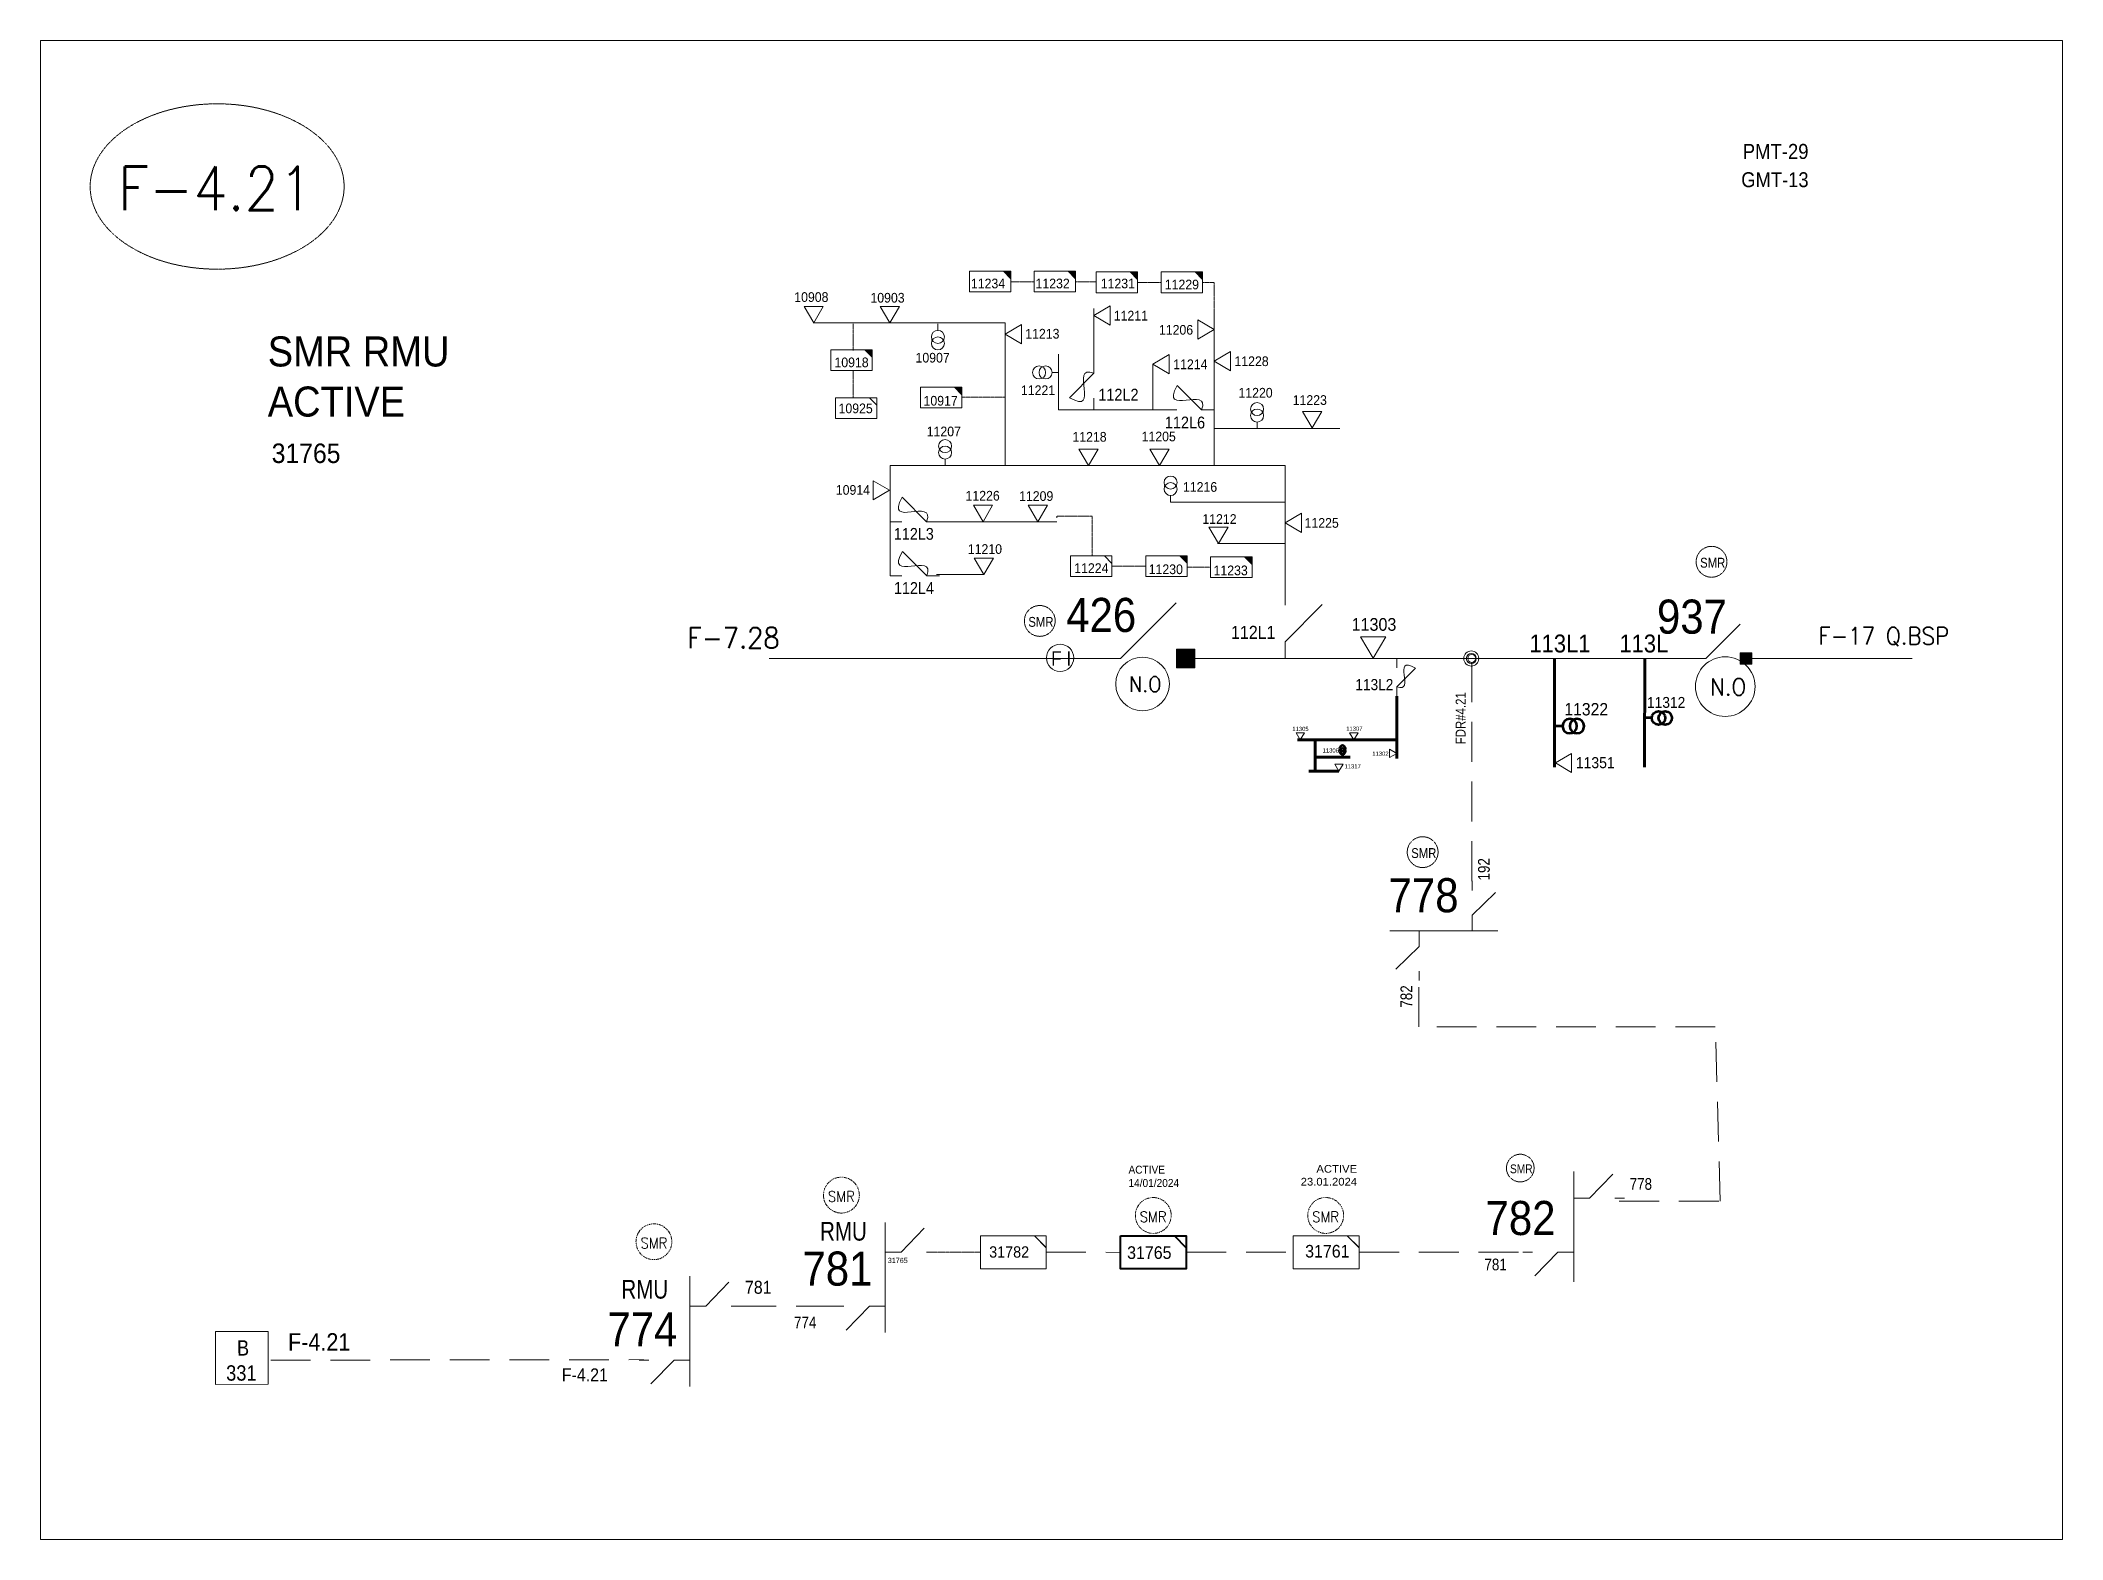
# Model space of a CAD drawing. Header units: metres. Extents: x 65984 to 144644, y -19036 to 23726.
# Drawn here: x 108278 to 110049, y -14204 to -12891 of the extents above; entities that cross this region are included whole.
import ezdxf
from ezdxf.enums import TextEntityAlignment as Align

# ---------------------------------------------------------------- set-up
doc = ezdxf.new("R2010")
doc.units = ezdxf.units.M
doc.header["$MEASUREMENT"] = 0
for name, pattern in [('DGN Style 3', [0.013877, 0, -0.013877]), ('DGN Style 4', [1.6, 0.8, -0.4, 0, -0.4]), ('HIDDEN2', [2381.25, 1587.5, -793.75])]:
    doc.linetypes.add(name, pattern=pattern)
doc.layers.get('0').update_dxf_attribs({"color": 95, "lineweight": 40})
for name, color, linetype, lineweight in [('ABS', 7, 'Continuous', 40), ('ABS NUMBER', 112, 'Continuous', 30), ('d_eos', 111, 'Continuous', 40), ('d_eos no', 121, 'Continuous', 40), ('d_fco', 5, 'Continuous', 40), ('d_fco text', 95, 'Continuous', 40), ('d_oh branch', 94, 'Continuous', 40), ('d_switch', 95, 'Continuous', 40), ('d_tf', 1, 'Continuous', 40), ('d_tf no', 6, 'Continuous', 40), ('d_tf_200', 1, 'Continuous', 40), ('d_ug cable', 95, 'Continuous', 40), ('d_ug main line', 95, 'Continuous', 40), ('d_unit sub', 7, 'Continuous', 40), ('EARTH FAULT INDICATOR', 95, 'Continuous', 40), ('fedr no', 95, 'Continuous', 40), ('GRID STATION  04', 7, 'Continuous', 40), ('O H MAIN FEEDER', 4, 'Continuous', 100), ('SW N O', 114, 'Continuous', 30)]:
    doc.layers.add(name, color=color, linetype=linetype, lineweight=lineweight)
doc.styles.add('NASKHF', font='naskhf.shx', dxfattribs={"height": 8})
doc.styles.get("Standard").update_dxf_attribs({"font": 'txt.shx'})
doc.styles.add('Style-Andalus', font='andlso.ttf')
doc.styles.add('Style-Arial', font='arial.ttf')
doc.styles.add('Style-ENGINEERING', font='ENGINEERING.shx')
doc.styles.add('Style-msdefault', font='msdefault.shx')
doc.styles.add('Style-simplex', font='simplex.shx')
doc.styles.add('Style-STANDARD', font='STANDARD.shx')

msp = doc.modelspace()

# ---------------------------------------------------------------- texts
at = {"color": 4, "insert": (109431.3, -13894.5), "char_height": 6.751, "width": 130.008, "attachment_point": 9}
msp.add_mtext('\\FENGINEERING;\\H1x;\\W1.09375;ACTIVE\\P23.01.2024', dxfattribs=at)
at = {"layer": 'ABS NUMBER', "color": 2, "lineweight": 13, "style": 'Style-Arial', "width": 0.88}
for s, p in [('426', (109176.6, -13379.7)), ('937', (109693.9, -13381.2))]:
    msp.add_text(s, height=29.86, dxfattribs=at).set_placement(p, align=Align.TOP_LEFT)
at = {"layer": 'd_eos no', "color": 7, "linetype": 'Continuous', "lineweight": 13, "style": 'Style-Arial', "width": 0.88}
msp.add_text('PMT-29', height=13.18, dxfattribs=at).set_placement((109769, -12982.1), align=Align.TOP_LEFT)
at = {"layer": 'd_eos no', "color": 2, "linetype": 'Continuous', "lineweight": 13}
for s, height, style, width, p in [('778', 29.86, 'Style-Arial', 0.88, (109458.9, -13625.2)), ('782', 29.86, 'Style-Arial', 0.88, (109543.8, -13907.9)), ('RMU', 16.42, 'Style-msdefault', 0.818182, (108961, -13926.2)), ('781', 29.86, 'Style-Arial', 0.88, (108945.6, -13952.2)), ('RMU', 16.42, 'Style-msdefault', 0.818182, (108787, -13977)), ('774', 29.86, 'Style-Arial', 0.88, (108774.8, -14005.4))]:
    msp.add_text(s, height=height, dxfattribs=dict(at, style=style, width=width)).set_placement(p, align=Align.TOP_LEFT)
at = {"layer": 'd_eos no', "color": 7, "linetype": 'Continuous', "lineweight": 13, "insert": (109767.7, -13006.9), "char_height": 13.088, "attachment_point": 1, "style": 'NASKHF'}
msp.add_mtext('\\fArial|b0|i0|c178178|p39;\\H1x;\\W0.88;GMT-13\\P', dxfattribs=at)
at = {"layer": 'd_fco text', "color": 9, "linetype": 'Continuous', "lineweight": 13, "style": 'Style-msdefault', "width": 0.916667}
for s, height, p in [('112L2', 10.35, (109239.9, -13206.9)), ('112L6', 10.35, (109298.2, -13231.3)), ('112L1', 11.41, (109359.8, -13415.6))]:
    msp.add_text(s, height=height, rotation=0, dxfattribs=at).set_placement(p, align=Align.RIGHT)
for s, p in [('112L3', (109025.6, -13318.5)), ('112L4', (109025.7, -13365.9))]:
    msp.add_text(s, height=10.27, dxfattribs=at).set_placement(p, align=Align.TOP_LEFT)
at = {"layer": 'd_fco text', "color": 9, "linetype": 'Continuous', "lineweight": 80, "ltscale": 2.426719, "style": 'Style-msdefault', "width": 0.916667}
for s, p in [('113L1', (109582.2, -13411.8)), ('113L', (109661, -13411.8))]:
    msp.add_text(s, height=15.69, dxfattribs=at).set_placement(p, align=Align.TOP_LEFT)
at = {"layer": 'd_fco text', "color": 9, "linetype": 'Continuous', "lineweight": 13, "ltscale": 0.769046, "style": 'Style-msdefault', "width": 0.916667}
msp.add_text('113L2', height=9.75, dxfattribs=at).set_placement((109429.8, -13450.8), align=Align.TOP_LEFT)
at = {"layer": 'd_switch', "color": 1, "linetype": 'Continuous', "lineweight": 30, "ltscale": 1.07205, "style": 'Style-ENGINEERING', "width": 0.857143}
for p in [(109731.7, -13344.6), (109143.4, -13396.4), (109478.7, -13598.9)]:
    msp.add_text('SMR', height=8.64, rotation=0.0026, dxfattribs=at).set_placement(p, align=Align.TOP_LEFT)
at = {"layer": 'd_switch', "color": 9, "linetype": 'Continuous', "lineweight": 13, "width": 0.857143}
for s, height, style, p in [('FDR#4.21', 8.72, 'Style-msdefault', (109517.6, -13507.9)), ('782', 10.24, 'Style-ENGINEERING', (109469.3, -13738.6))]:
    msp.add_text(s, height=height, rotation=90, dxfattribs=dict(at, style=style)).set_placement(p, align=Align.TOP_LEFT)
at = {"layer": 'd_switch', "color": 2, "linetype": 'Continuous', "lineweight": 13, "style": 'Style-ENGINEERING', "width": 0.857143}
msp.add_text('192', height=10.24, rotation=90, dxfattribs=at).set_placement((109537.2, -13627.2), align=Align.TOP_LEFT)
at = {"layer": 'd_switch', "color": 1, "linetype": 'Continuous', "lineweight": 30, "ltscale": 0.964845, "style": 'Style-ENGINEERING', "width": 0.857143}
msp.add_text('SMR', height=7.78, rotation=0.0026, dxfattribs=at).set_placement((109565.2, -13875.9), align=Align.TOP_LEFT)
at = {"layer": 'd_switch', "color": 2, "linetype": 'Continuous', "lineweight": 13, "style": 'Style-ENGINEERING'}
for s, height, width, p in [('778', 10.24, 0.857143, (109670, -13887.9)), ('781', 10.24, 0.857143, (109542.8, -13958.4)), ('781', 11.35, 0.921053, (108895.2, -13977.8)), ('774', 10.24, 0.857143, (108938.2, -14009.2))]:
    msp.add_text(s, height=height, dxfattribs=dict(at, width=width)).set_placement(p, align=Align.TOP_LEFT)
at = {"layer": 'd_switch', "color": 9, "linetype": 'Continuous', "lineweight": 13, "style": 'Style-ENGINEERING'}
for s, height, width, p in [('31765', 4.59, 0.857143, (109020.3, -13957.7)), ('F-4.21', 15.33, 0.921053, (108495.1, -14023.7)), ('F-4.21', 11.35, 0.921053, (108734.8, -14054.5))]:
    msp.add_text(s, height=height, dxfattribs=dict(at, width=width)).set_placement(p, align=Align.TOP_LEFT)
at = {"layer": 'd_tf no', "color": 9, "linetype": 'Continuous', "lineweight": 13, "style": 'Style-msdefault', "width": 0.947368}
for s, height, p in [('11234', 8.5, (109093.1, -13100.1)), ('11232', 8.5, (109149.7, -13100.1)), ('11231', 8.5, (109206.8, -13100.1)), ('11229', 8.5, (109262.9, -13101)), ('10908', 8.5, (108938.4, -13112)), ('10903', 8.5, (109005.1, -13112.6)), ('11211', 8.5, (109218.2, -13128.3)), ('11213', 8.5, (109140.7, -13144.1)), ('10918', 8.5, (108973.6, -13169.2)), ('10907', 8.5, (109044.6, -13165.1)), ('11214', 8.5, (109270.3, -13170.9)), ('11228', 8.5, (109323.9, -13168.2)), ('10925', 8.5, (108977.2, -13209.5)), ('10917', 8.5, (109051.6, -13202.8)), ('11221', 8.5, (109136.9, -13193.6)), ('11220', 8.5, (109327.4, -13195.8)), ('11223', 8.5, (109374.9, -13202.2)), ('11207', 8.5, (109054.4, -13229.7)), ('11218', 8.5, (109182, -13234.4)), ('11205', 8.5, (109242.6, -13234.1)), ('10914', 8.5, (108974.8, -13280.9)), ('11216', 8.5, (109278.8, -13278.3)), ('11226', 8.5, (109088.4, -13286)), ('11209', 8.5, (109135.3, -13286.3)), ('11212', 8.5, (109295.8, -13306.4)), ('11225', 8.5, (109385.3, -13309.8)), ('11210', 8.5, (109090.4, -13332.7)), ('11224', 8.5, (109183.6, -13349.4)), ('11230', 8.5, (109248.8, -13350.4)), ('11233', 8.5, (109305.6, -13351.4)), ('11303', 11.12, (109426.5, -13397.4))]:
    msp.add_text(s, height=height, dxfattribs=at).set_placement(p, align=Align.TOP_LEFT)
msp.add_text('11206', height=8.5, dxfattribs=at).set_placement((109287.7, -13140.7), align=Align.TOP_RIGHT)
at = {"layer": 'd_tf no', "color": 121, "linetype": 'Continuous', "lineweight": 13, "style": 'Style-msdefault'}
for s, height, width, p in [('31765', 17.09, 0.947368, (108480.8, -13244.5)), ('31761', 11.05, 0.945946, (109385.8, -13946.4))]:
    msp.add_text(s, height=height, dxfattribs=dict(at, width=width)).set_placement(p, align=Align.TOP_LEFT)
at = {"layer": 'd_tf no', "color": 9, "linetype": 'Continuous', "lineweight": 40, "style": 'Style-msdefault', "width": 0.947368}
for s, height, p in [('11322', 10.87, (109612.8, -13471.8)), ('11305', 3.72, (109374.6, -13492.6)), ('11307', 3.72, (109421.8, -13492.4)), ('11306', 3.72, (109401.1, -13511.5)), ('11302', 3.72, (109444.6, -13514.3))]:
    msp.add_text(s, height=height, dxfattribs=at).set_placement(p, align=Align.TOP_LEFT)
msp.add_text('11312', height=9.51, dxfattribs=at).set_placement((109718.7, -13466.5), align=Align.TOP_RIGHT)
msp.add_text('11317', height=3.72, dxfattribs=at).set_placement((109420.3, -13529.1))
at = {"layer": 'd_tf no', "color": 7, "linetype": 'Continuous', "lineweight": 40, "style": 'Style-msdefault', "width": 0.947368}
msp.add_text('11351', height=9.68, dxfattribs=at).set_placement((109622.8, -13519.2), align=Align.TOP_LEFT)
at = {"layer": 'd_tf no', "color": 1, "linetype": 'Continuous', "lineweight": 13, "ltscale": 0.8117, "style": 'Style-simplex', "width": 0.909091}
for p in [(108979.6, -13904), (109252.7, -13921.8), (109403.7, -13921.8), (108815.5, -13944.8)]:
    msp.add_text('SMR', height=9.29, dxfattribs=at).set_placement(p, align=Align.MIDDLE_CENTER)
at = {"layer": 'd_tf no', "color": 94, "linetype": 'Continuous', "lineweight": 13, "style": 'Style-msdefault', "width": 0.945946}
msp.add_text('31782', height=9.94, dxfattribs=at).set_placement((109109.1, -13947.6), align=Align.TOP_LEFT)
at = {"layer": 'd_tf no', "color": 121, "linetype": 'Continuous', "lineweight": 40, "style": 'Style-msdefault', "width": 0.945946}
msp.add_text('31765', height=11.05, dxfattribs=at).set_placement((109229.9, -13947.6), align=Align.TOP_LEFT)
at = {"layer": 'd_tf no', "color": 121, "linetype": 'Continuous', "lineweight": 40, "insert": (108477.3, -13150.7), "char_height": 26.333, "attachment_point": 1, "style": 'NASKHF'}
msp.add_mtext('\\Fmsdefault;\\H1x;\\W0.945946;SMR RMU \\PACTIVE', dxfattribs=at)
at = {"layer": 'd_tf no', "color": 121, "linetype": 'Continuous', "lineweight": 40, "insert": (109231.1, -13877), "char_height": 7.002, "width": 124.056, "attachment_point": 1, "style": 'NASKHF'}
msp.add_mtext('\\Fmsdefault;\\H1x;\\W0.945946;ACTIVE\\P14/01/2024', dxfattribs=at)
at = {"layer": 'fedr no', "color": 6, "linetype": 'Continuous', "lineweight": 13, "insert": (108431.6, -13021.1), "char_height": 38.33, "attachment_point": 5, "style": 'Style-STANDARD'}
msp.add_mtext('F-4.21', dxfattribs=at)
at = {"layer": 'fedr no', "color": 55, "linetype": 'Continuous', "lineweight": 13, "attachment_point": 5, "style": 'Style-STANDARD'}
for s, insert, char_height in [('F-7.28', (108885.1, -13414.7), 18.18), ('F-17 Q.BSP', (109892.6, -13413.7), 15.11)]:
    msp.add_mtext(s, dxfattribs=dict(at, insert=insert, char_height=char_height))
at = {"layer": 'GRID STATION  04', "color": 9, "linetype": 'Continuous', "lineweight": 13, "style": 'Style-msdefault', "width": 0.888889}
for s, height, p in [('B', 13.4, (108450.4, -14043.3)), ('331', 13.44, (108440.9, -14065.3))]:
    msp.add_text(s, height=height, rotation=0.0774, dxfattribs=at).set_placement(p)

# ---------------------------------------------------------------- blocks, each defined once
blk = doc.blocks.new('*U1133')
at = {"layer": 'd_fco', "color": 9, "linetype": 'Continuous', "lineweight": 13}
blk.add_line((-4.6, 4.2), (-10.1, 4.2), dxfattribs=at)
at = {"layer": 'd_fco', "color": 9, "linetype": 'Continuous', "lineweight": 13, "extrusion": (0, 0, -1), "flags": 128}
blk.add_lwpolyline([(-13, 4.2), (-7.1, 4.2), (4.4, -7.3)], dxfattribs=at)
at = {"layer": 'd_fco', "color": 9, "linetype": 'Continuous', "lineweight": 13}
blk.add_open_spline([(-4.4, -7.3), (-13, 7.7), (11.6, -7.7), (7.1, 4.2)], degree=3, dxfattribs=at)
blk = doc.blocks.new('*U1134')
at = {"layer": 'd_eos', "color": 2, "linetype": 'Continuous', "lineweight": 13, "ltscale": 1.867955}
for p, q in [((8.43, 12.09), (8.43, 14.91)), ((8.43, 4.64), (15.43, 11.44)), ((8.43, 0), (8.43, 4.64)), ((16.17, -0.01), (-16.15, 0)), ((-7.43, -4.65), (-14.43, -11.45)), ((-7.43, 0), (-7.43, -4.65)), ((-7.43, -12.1), (-7.43, -14.92))]:
    blk.add_line(p, q, dxfattribs=at)
blk = doc.blocks.new('ABS2_1_1')
at = {"color": 0, "linetype": 'ByBlock', "lineweight": -2, "ltscale": 500}
for q in [(-29900, 43500), (0, 0)]:
    blk.add_line((0, 13600), q, dxfattribs=at)
at = {"color": 0, "linetype": 'ByBlock', "lineweight": -2, "ltscale": 500, "flags": 128}
for points in [[(5000, 43600), (-5000, 43600), (-5000, 53600), (5000, 53600)], [(3791, 49653), (3791, 49653), (3791, 49653)]]:
    blk.add_lwpolyline(points, close=True, dxfattribs=at)
at = {"color": 0, "linetype": 'ByBlock', "lineweight": -2, "ltscale": 500}
for points in [[(5000, 43600), (-5000, 43600), (5000, 53600), (-5000, 53600)], [(3791, 49653), (3791, 49653), (3791, 49653)]]:
    blk.add_solid(points, dxfattribs=at)
blk = doc.blocks.new('TF_8')
at = {"color": 0, "linetype": 'ByBlock', "lineweight": -2}
blk.add_line((6.3, 4.95), (9.9, 1.35), dxfattribs=at)
blk.add_3dface([(-10.1, 4.95), (9.9, 4.95), (9.9, -5.05), (-10.1, -5.05)], dxfattribs=at)
blk = doc.blocks.new('exist.us-1000kva')
at = {"color": 0, "linetype": 'ByBlock', "lineweight": -2, "flags": 128}
blk.add_lwpolyline([(40, 12.9), (32.8, 20), (40, 20)], close=True, dxfattribs=at)
at = {"color": 0, "linetype": 'ByBlock', "lineweight": -2, "extrusion": (0, 0, -1)}
blk.add_solid([(-40, 12.9), (-32.8, 20), (-40, 20)], dxfattribs=at)
at = {"color": 0, "linetype": 'ByBlock', "lineweight": -2, "xscale": 2, "yscale": 2}
blk.add_blockref('TF_8', (20.2, 10.1), dxfattribs=at)
blk = doc.blocks.new('*U1135')
at = {"layer": 'ABS', "color": 7, "linetype": 'Continuous', "lineweight": 13, "ltscale": 0.563998}
for p, q in [((-8.01, -8.13), (8.28, 8.16)), ((-8.01, -8.13), (-15.41, -8.13)), ((15.4, -8.13), (7.99, -8.13))]:
    blk.add_line(p, q, dxfattribs=at)
blk = doc.blocks.new('*U1006')
at = {"layer": 'EARTH FAULT INDICATOR', "color": 2, "linetype": 'Continuous', "lineweight": 13}
blk.add_circle((0.02, 0.13), 4, dxfattribs=at)
at = {"layer": 'EARTH FAULT INDICATOR', "color": 2, "lineweight": 13, "style": 'Style-Andalus', "width": 0.9}
blk.add_text('F I', height=4.234, dxfattribs=at).set_placement((-2.61, 2.11), align=Align.TOP_LEFT)
blk = doc.blocks.new('TFU_114')
at = {"layer": 'd_tf_200', "color": 9, "linetype": 'Continuous', "lineweight": 13}
blk.add_line((0, 10), (0, 0), dxfattribs=at)
at = {"layer": 'd_tf_200', "color": 9, "linetype": 'Continuous', "lineweight": 13, "extrusion": (0, 0, -1)}
for centre in [(0, 30), (0, 20)]:
    blk.add_circle(centre, 10, dxfattribs=at)
blk = doc.blocks.new('FUSE01')
at = {"color": 0, "linetype": 'ByBlock', "lineweight": -2}
blk.add_line((0, -17.15), (0, -22.55), dxfattribs=at)
at = {"color": 0, "linetype": 'ByBlock', "lineweight": -2, "flags": 128}
blk.add_lwpolyline([(0, 0.05), (0, -5.75), (-11.2, -16.95)], dxfattribs=at)
at = {"color": 0, "linetype": 'ByBlock', "lineweight": -2}
blk.add_open_spline([(-11.2, -16.95), (3.4, -25.35), (-11.6, -1.35), (0, -5.75)], degree=3, dxfattribs=at)
blk = doc.blocks.new('*U1122')
at = {"layer": 'd_eos', "color": 2, "linetype": 'Continuous', "lineweight": 13, "ltscale": 2.241546}
for p, q in [((8.43, 12.09), (8.43, 14.91)), ((8.43, 4.64), (15.43, 11.44)), ((8.43, 0), (8.43, 4.64)), ((16.17, -0.01), (-16.15, 0)), ((-7.43, -4.65), (-14.43, -11.45)), ((-7.43, 0), (-7.43, -4.65)), ((-7.43, -12.1), (-7.43, -14.92))]:
    blk.add_line(p, q, dxfattribs=at)
blk = doc.blocks.new('TRA1_925')
at = {"layer": 'd_tf', "color": 9, "linetype": 'Continuous', "lineweight": 13, "ltscale": 0.001111, "flags": 128}
blk.add_lwpolyline([(10.1, -17), (0.1, 0), (-9.9, -17)], close=True, dxfattribs=at)
blk = doc.blocks.new('TRA1_924')
at = {"layer": 'd_tf', "color": 9, "linetype": 'Continuous', "lineweight": 13, "ltscale": 0.001111, "xscale": 1.000046566207833, "yscale": 1.000046566207833, "zscale": 1.000046566207833, "rotation": 180}
blk.add_blockref('TRA1_925', (0, 0), dxfattribs=at)
blk = doc.blocks.new('TRA1_927')
at = {"layer": 'd_tf', "color": 9, "linetype": 'Continuous', "lineweight": 13, "ltscale": 0.000936605, "flags": 128}
blk.add_lwpolyline([(10, -17), (0, 0), (-10, -17)], close=True, dxfattribs=at)
blk = doc.blocks.new('TRA1_926')
at = {"layer": 'd_tf', "color": 9, "linetype": 'Continuous', "lineweight": 13, "ltscale": 0.000936605, "xscale": 1.000046566207833, "yscale": 1.000046566207833, "zscale": 1.000046566207833, "rotation": 180}
blk.add_blockref('TRA1_927', (0, 0), dxfattribs=at)
blk = doc.blocks.new('TRA1_929')
at = {"layer": 'd_tf', "color": 9, "linetype": 'Continuous', "lineweight": 13, "ltscale": 0.000936605, "extrusion": (0, 0, -1), "flags": 128}
blk.add_lwpolyline([(-10, -17), (0, 0), (10, -17)], close=True, dxfattribs=at)
blk = doc.blocks.new('TRA1_928')
at = {"layer": 'd_tf', "color": 9, "linetype": 'Continuous', "lineweight": 13, "ltscale": 0.000936605, "xscale": 1.000046566207833, "yscale": 1.000046566207833, "zscale": 1.000046566207833, "rotation": 180}
blk.add_blockref('TRA1_929', (0, 0), dxfattribs=at)
blk = doc.blocks.new('TRA1_931')
at = {"layer": 'd_tf', "color": 9, "linetype": 'Continuous', "lineweight": 13, "ltscale": 0.00093619, "extrusion": (0, 0, -1), "flags": 128}
blk.add_lwpolyline([(-10, -17), (0, 0), (10, -17)], close=True, dxfattribs=at)
blk = doc.blocks.new('TRA1_930')
at = {"layer": 'd_tf', "color": 9, "linetype": 'Continuous', "lineweight": 13, "ltscale": 0.00093619, "xscale": 1.000046566207834, "yscale": 1.000046566207834, "zscale": 1.000046566207834, "rotation": 180}
blk.add_blockref('TRA1_931', (0, 0), dxfattribs=at)
blk = doc.blocks.new('*U2522')
at = {"layer": 'd_unit sub', "color": 2, "linetype": 'Continuous', "lineweight": 13, "flags": 128}
blk.add_lwpolyline([(20, 10), (20, 2.7), (12.8, 10)], close=True, dxfattribs=at)
at = {"layer": 'd_unit sub', "color": 2, "linetype": 'Continuous', "lineweight": 13, "xscale": 2, "yscale": 2, "zscale": 0.8845711694560097, "rotation": 359.9999999999999}
blk.add_blockref('TF_8', (0.2, 0.1), dxfattribs=at)
blk = doc.blocks.new('*U2643')
at = {"layer": 'd_tf no', "color": 2, "linetype": 'Continuous', "lineweight": 40, "flags": 128}
blk.add_lwpolyline([(20, 10), (20, 2.7), (12.8, 10)], close=True, dxfattribs=at)
at = {"layer": 'd_tf no', "color": 2, "linetype": 'Continuous', "lineweight": 40, "xscale": 2, "yscale": 2, "zscale": 0.8845711694560098, "rotation": 359.9999999999999}
blk.add_blockref('TF_8', (0.2, 0.1), dxfattribs=at)
blk = doc.blocks.new('*U3787')
at = {"layer": 'd_unit sub', "color": 94, "linetype": 'Continuous', "lineweight": 13, "flags": 128}
blk.add_lwpolyline([(20, 10), (20, 2.7), (12.8, 10)], close=True, dxfattribs=at)
at = {"layer": 'd_unit sub', "color": 94, "linetype": 'Continuous', "lineweight": 13, "xscale": 2, "yscale": 2, "zscale": 0.7963707737938461, "rotation": 359.9999999999999}
blk.add_blockref('TF_8', (0.2, 0.1), dxfattribs=at)
blk = doc.blocks.new('*U4151')
at = {"layer": 'SW N O', "color": 80, "lineweight": 13}
blk.add_circle((0, 0), 16.8, dxfattribs=at)
at = {"layer": 'SW N O', "color": 80, "lineweight": 13, "style": 'Style-STANDARD'}
blk.add_text('N.O', height=9.6, dxfattribs=at).set_placement((1.7, -0.2), align=Align.MIDDLE_CENTER)
blk = doc.blocks.new('TFU_8')
at = {"layer": 'd_tf_200', "color": 9, "linetype": 'Continuous', "lineweight": 53}
blk.add_line((0, 10), (0, 0), dxfattribs=at)
at = {"layer": 'd_tf_200', "color": 9, "linetype": 'Continuous', "lineweight": 53, "extrusion": (0, 0, -1)}
for centre in [(0, 30), (0, 20)]:
    blk.add_circle(centre, 10, dxfattribs=at)
blk = doc.blocks.new('TRA1_1624')
at = {"layer": 'd_tf', "color": 7, "linetype": 'Continuous', "lineweight": 0, "ltscale": 0.000674629, "flags": 128}
blk.add_lwpolyline([(10, -17), (0, 0), (-10, -17)], close=True, dxfattribs=at)
blk = doc.blocks.new('TRA1_1623')
at = {"layer": 'd_tf', "color": 7, "linetype": 'Continuous', "lineweight": 0, "ltscale": 0.000674629, "xscale": 1.000046566207833, "yscale": 1.000046566207833, "zscale": 1.000046566207833, "rotation": 180}
blk.add_blockref('TRA1_1624', (0, 0), dxfattribs=at)
blk = doc.blocks.new('TRA1_36')
at = {"layer": 'd_tf', "color": 9, "linetype": 'Continuous', "lineweight": 0, "ltscale": 0.000372147, "flags": 128}
blk.add_lwpolyline([(10.1, -17), (0.1, 0), (-9.9, -17)], close=True, dxfattribs=at)
blk = doc.blocks.new('TRA1_35')
at = {"layer": 'd_tf', "color": 9, "linetype": 'Continuous', "lineweight": 0, "ltscale": 0.000372147, "xscale": 1.000046566207833, "yscale": 1.000046566207833, "zscale": 1.000046566207833, "rotation": 180}
blk.add_blockref('TRA1_36', (0, 0), dxfattribs=at)
blk = doc.blocks.new('TRA1_38')
at = {"layer": 'd_tf', "color": 9, "linetype": 'Continuous', "lineweight": 0, "ltscale": 0.000327856, "flags": 128}
blk.add_lwpolyline([(10, -17), (0, 0), (-10, -17)], close=True, dxfattribs=at)
blk = doc.blocks.new('TRA1_37')
at = {"layer": 'd_tf', "color": 9, "linetype": 'Continuous', "lineweight": 0, "ltscale": 0.000327856, "xscale": 1.000046566207833, "yscale": 1.000046566207833, "zscale": 1.000046566207833, "rotation": 180}
blk.add_blockref('TRA1_38', (0, 0), dxfattribs=at)

# ---------------------------------------------------------------- linework, layer by layer
at = {"layer": 'd_oh branch', "color": 9, "linetype": 'Continuous', "lineweight": 13}
for p, q in [((109123.1, -13138.8), (108954.9, -13138.8)), ((109123.1, -13263.9), (109123.1, -13138.8)), ((109200.8, -13173.3), (109200.8, -13126.2)), ((109306.2, -13263.9), (109306.2, -13128.8)), ((109169.9, -13215.1), (109169.9, -13166.4)), ((109252.3, -13215.1), (109252.3, -13174.9)), ((109271.1, -13215.1), (109169.9, -13215.1)), ((109305.8, -13231.5), (109416.3, -13231.5)), ((109368.3, -13263.9), (109022.4, -13263.9)), ((109022.4, -13263.9), (109022.4, -13360.4)), ((109368.3, -13371.4), (109368.3, -13263.9)), ((109368.3, -13295.8), (109268, -13295.8)), ((109168.4, -13313), (109065, -13313)), ((109368.3, -13332.2), (109309.1, -13332.2)), ((109104.4, -13359.3), (109063.1, -13359.3)), ((109202, -13432.8), (108916.5, -13432.8))]:
    msp.add_line(p, q, dxfattribs=at)
at = {"layer": 'd_oh branch', "color": 9, "linetype": 'Continuous', "lineweight": 100}
for p, q in [((109604.3, -13432.8), (109604.3, -13528)), ((109683.2, -13432.8), (109683.1, -13528)), ((109466, -13520.5), (109466, -13465.9)), ((109466, -13504), (109379.2, -13504)), ((109394.5, -13531.5), (109394.5, -13504)), ((109425.1, -13519.1), (109394.5, -13519.1)), ((109388.9, -13531.5), (109415.4, -13531.5))]:
    msp.add_line(p, q, dxfattribs=at)
at = {"layer": 'd_ug cable', "color": 9, "linetype": 'DGN Style 3', "lineweight": 13}
for p, q in [((109128.2, -13102.8), (109148.4, -13102.8)), ((109184.7, -13102.8), (109202.7, -13102.8)), ((109239, -13103.4), (109259.6, -13103.4)), ((108990, -13139.6), (108990, -13163.1)), ((108990, -13180.9), (108990, -13204.4)), ((109123.1, -13203.8), (109085.2, -13203.8)), ((109216.6, -13351.9), (109246.2, -13351.9)), ((109101.4, -13952.8), (109059.6, -13952.7))]:
    msp.add_line(p, q, dxfattribs=at)
at = {"layer": 'd_ug cable', "color": 9, "linetype": 'DGN Style 3', "lineweight": 13, "flags": 128}
for points in [[(109306.2, -13128.8), (109306.2, -13103.4), (109295.9, -13103.4)], [(109168.4, -13309.7), (109168.4, -13308), (109199.2, -13308), (109199.2, -13342.9)], [(109303, -13352.9), (109293.3, -13352.9), (109293.3, -13352.9), (109282.5, -13352.9)]]:
    msp.add_lwpolyline(points, dxfattribs=at)
at = {"layer": 'd_ug cable', "color": 2, "linetype": 'DGN Style 3', "lineweight": 13}
for centre, radius in [((109741.7, -13348.1), 13.5), ((109153.4, -13399.9), 13.5), ((109488.7, -13602.4), 13.5), ((109574.2, -13879.1), 12.1)]:
    msp.add_circle(centre, radius, dxfattribs=at)
at = {"layer": 'd_ug cable', "color": 2, "linetype": 'DGN Style 4', "lineweight": 13}
for centre in [(108979.7, -13902.8), (109252.8, -13920.6), (109403.8, -13920.6), (108815.5, -13943.6)]:
    msp.add_circle(centre, 15.7, dxfattribs=at)
at = {"layer": 'd_ug main line', "color": 9, "linetype": 'HIDDEN2', "lineweight": 13, "ltscale": 0.021947}
for p, q in [((109531.9, -13627.7), (109531.9, -13432.8)), ((109660.9, -13908.1), (109749.2, -13908.1))]:
    msp.add_line(p, q, dxfattribs=at)
for points in [[(109749.2, -13908.1), (109745, -13755.5), (109485.5, -13755.5), (109485.5, -13715)], [(109159, -13952.8), (109224.1, -13952.9)], [(109281.9, -13952.7), (109375.4, -13952.8)], [(109433.2, -13952.7), (109580.4, -13952.7)], [(108887.8, -14000.1), (108887.8, -14000.1), (108887.8, -14000.1), (108887.8, -14000.1), (108887.8, -14000.1), (108976.1, -14000.1)], [(108479.9, -14047.3), (108479.9, -14047.3), (108806.3, -14046.9)]]:
    msp.add_lwpolyline(points, dxfattribs=at)
at = {"layer": 'fedr no', "color": 82, "linetype": 'DGN Style 3', "lineweight": 13, "true_color": 0x1dc70e}
msp.add_ellipse((108433, -13019.4), major_axis=(111.2, 0), ratio=0.651175, dxfattribs=at)
at = {"layer": 'GRID STATION  04', "color": 9, "linetype": 'Continuous', "lineweight": 13, "ltscale": 1.576523, "flags": 128}
msp.add_lwpolyline([(108431.5, -14022.3), (108431.5, -14068.6), (108477.8, -14068.5), (108477.7, -14022.2)], close=True, dxfattribs=at)
at = {"layer": 'O H MAIN FEEDER', "color": 9, "lineweight": 13, "ltscale": 1.458073}
for p, q in [((109728.7, -13432.8), (109277.2, -13432.8)), ((109917.4, -13432.8), (109772.1, -13432.8))]:
    msp.add_line(p, q, dxfattribs=at)
at = {"layer": 'O H MAIN FEEDER', "color": 140, "lineweight": 13, "ltscale": 0.861012, "flags": 128}
msp.add_lwpolyline([(110049.1, -12891.5), (108278.3, -12891.5), (108278.3, -14204.5), (110049.1, -14204.5)], close=True, dxfattribs=at)
at = {"layer": 'O H MAIN FEEDER', "color": 9, "lineweight": 13, "ltscale": 1.458073}
for centre, radius in [((109531.3, -13432.8), 6.58), ((109531.3, -13432.8), 4.39), ((109531.7, -13432.7), 3.51)]:
    msp.add_circle(centre, radius, dxfattribs=at)

# ---------------------------------------------------------------- block references
at = {"layer": 'ABS', "color": 2, "linetype": 'Continuous', "lineweight": 13, "ltscale": 2.427255, "xscale": 0.001626263178531646, "yscale": 0.001626263178531646, "zscale": 0.001076963380511706, "rotation": 269.9999999999997}
msp.add_blockref('ABS2_1_1', (109202.1, -13432.8), dxfattribs=at)
at = {"layer": 'ABS', "color": 7, "linetype": 'Continuous', "lineweight": 13, "ltscale": 0.563998, "extrusion": (0, 0, -1), "xscale": 1.992922580741454, "yscale": 1.992922580741454, "zscale": 1.992922580741454, "rotation": 90.00000000000004}
msp.add_blockref('*U1135', (-109384.5, -13402.1), dxfattribs=at)
at = {"layer": 'ABS', "color": 2, "linetype": 'Continuous', "lineweight": 13, "ltscale": 1.809015, "xscale": 0.001004931211019256, "yscale": 0.001004931211019256, "zscale": 0.001076963380511706, "rotation": 269.9999999999997}
msp.add_blockref('ABS2_1_1', (109723, -13432.8), dxfattribs=at)
at = {"layer": 'd_eos', "color": 2, "linetype": 'Continuous', "lineweight": 13, "ltscale": 1.867955, "xscale": 2.926264319999999, "yscale": 2.926264319999999, "zscale": 2.926264319999999}
msp.add_blockref('*U1134', (109507.3, -13671.3), dxfattribs=at)
at = {"layer": 'd_eos', "color": 2, "linetype": 'Continuous', "lineweight": 13, "ltscale": 1.906077, "extrusion": (0, 0, -1), "xscale": 2.985984, "yscale": 2.985984, "zscale": 2.985984}
for p, rotation in [((-109621, -13930.5), 89.99999999999991), ((-109018, -13974.9), 270), ((-108847, -14022.1), 270)]:
    msp.add_blockref('*U1122', p, dxfattribs=dict(at, rotation=rotation))
at = {"layer": 'd_fco', "color": 9, "linetype": 'Continuous', "lineweight": 13, "xscale": 1.908914508730723, "yscale": 1.908914508730723, "zscale": 1.24881919403945}
for p, rotation in [((109200.8, -13172), 359.9999999999999), ((109306.1, -13215.1), 269.9999999999999), ((109065.3, -13313), 270), ((109065.4, -13360.4), 270)]:
    msp.add_blockref('FUSE01', p, dxfattribs=dict(at, rotation=rotation))
at = {"layer": 'd_fco', "color": 9, "linetype": 'Continuous', "lineweight": 13, "extrusion": (0, 0, -1), "xscale": 1.421426672966042, "yscale": 1.421426672966042, "zscale": 1.421426672966042, "rotation": 270.0000000006001}
msp.add_blockref('*U1133', (-109472, -13447.5), dxfattribs=at)
at = {"layer": 'd_tf', "color": 9, "linetype": 'Continuous', "lineweight": 13, "ltscale": 0.000936605, "xscale": 0.8443959048788302, "yscale": 0.8443959048788302, "zscale": 0.8443959048788302}
for p, rotation in [((108955.4, -13138.8), 359.9999999999999), ((109022.2, -13138.9), 359.9999999999999), ((109200.8, -13132.3), 269.9999999999999), ((109252.4, -13174.9), 269.9999999999999), ((109306.2, -13172.4), 269.9999999999999), ((109258.2, -13263.9), 359.9999999999999), ((109021.9, -13285.5), 89.99999999999994), ((109368.3, -13314), 269.9999999999999), ((109104.5, -13359.3), 359.9999999999999)]:
    msp.add_blockref('TRA1_926', p, dxfattribs=dict(at, rotation=rotation))
at = {"layer": 'd_tf', "color": 9, "linetype": 'Continuous', "lineweight": 13, "ltscale": 0.000936605, "extrusion": (0, 0, -1), "xscale": 0.8443959048788301, "yscale": 0.8443959048788301, "zscale": 0.8443959048788301}
for p, rotation in [((-109306.2, -13144.6), 269.9999999999999), ((-109103.7, -13313), 359.9999999999999), ((-109310, -13332.2), 359.9999999999999)]:
    msp.add_blockref('TRA1_928', p, dxfattribs=dict(at, rotation=rotation))
at = {"layer": 'd_tf', "color": 9, "linetype": 'Continuous', "lineweight": 13, "ltscale": 0.00093619, "extrusion": (0, 0, -1), "xscale": 0.84439590487883, "yscale": 0.84439590487883, "zscale": 0.84439590487883, "rotation": 89.99999999999997}
msp.add_blockref('TRA1_930', (-109123.1, -13148.7), dxfattribs=at)
at = {"layer": 'd_tf', "color": 9, "linetype": 'Continuous', "lineweight": 13, "ltscale": 0.000936605, "xscale": 0.8443959048788302, "yscale": 0.8443959048788302, "zscale": 0.8443959048788302}
msp.add_blockref('TRA1_926', (109391.9, -13230.9), dxfattribs=at)
at = {"layer": 'd_tf', "color": 9, "linetype": 'Continuous', "lineweight": 13, "ltscale": 0.000936605, "extrusion": (0, 0, -1), "xscale": 0.8443959048788301, "yscale": 0.8443959048788301, "zscale": 0.8443959048788301}
for p in [(-109196.1, -13263.9), (-109151.6, -13313)]:
    msp.add_blockref('TRA1_928', p, dxfattribs=at)
at = {"layer": 'd_tf', "color": 9, "linetype": 'Continuous', "lineweight": 13, "ltscale": 0.001111, "xscale": 1.10481408, "yscale": 1.10481408, "zscale": 1.10481408, "rotation": 359.9999999999999}
msp.add_blockref('TRA1_924', (109445.4, -13432.6), dxfattribs=at)
at = {"layer": 'd_tf', "color": 9, "linetype": 'Continuous', "lineweight": 0, "ltscale": 0.000372147, "xscale": 0.37, "yscale": 0.37, "zscale": 0.37, "rotation": 359.9999999999999}
for p in [(109381.6, -13504.1), (109428.5, -13504.1)]:
    msp.add_blockref('TRA1_35', p, dxfattribs=at)
at = {"layer": 'd_tf', "color": 9, "linetype": 'Continuous', "lineweight": 0, "ltscale": 0.000372147, "extrusion": (0, 0, -1), "xscale": 0.37, "yscale": 0.37, "zscale": 0.37, "rotation": 359.9999999999999}
msp.add_blockref('TRA1_35', (-109415.4, -13531.5), dxfattribs=at)
at = {"layer": 'd_tf', "color": 9, "linetype": 'Continuous', "lineweight": 0, "ltscale": 0.000327856, "xscale": 0.37, "yscale": 0.37, "zscale": 0.37, "rotation": 89.99999999999997}
msp.add_blockref('TRA1_37', (109466, -13515.9), dxfattribs=at)
at = {"layer": 'd_tf', "color": 7, "linetype": 'Continuous', "lineweight": 0, "ltscale": 0.000674629, "xscale": 0.8211058175262963, "yscale": 0.8211058175262963, "zscale": 0.8211058175262963, "rotation": 269.9999999999999}
msp.add_blockref('TRA1_1623', (109605.1, -13524.3), dxfattribs=at)
at = {"layer": 'd_tf no', "color": 2, "linetype": 'Continuous', "lineweight": 40, "xscale": 1.440591038959502, "yscale": 1.440591038959502, "zscale": 1.440591038959502}
msp.add_blockref('*U2643', (109252.9, -13952.9), dxfattribs=at)
at = {"layer": 'd_tf_200', "color": 9, "linetype": 'Continuous', "lineweight": 13, "xscale": 0.5705377735667772, "yscale": 0.5705377735667772, "zscale": 0.5705377735667772}
for p, rotation in [((109064.2, -13139.7), 180.0000000000001), ((109169.9, -13182.3), 89.99999999999991), ((109070.5, -13263.9), 359.9999999999999)]:
    msp.add_blockref('TFU_114', p, dxfattribs=dict(at, rotation=rotation))
msp.add_blockref('TFU_114', (109343.7, -13231.4), dxfattribs=at)
at = {"layer": 'd_tf_200', "color": 9, "linetype": 'Continuous', "lineweight": 13, "extrusion": (0, 0, -1), "xscale": 0.5705377735667772, "yscale": 0.5705377735667772, "zscale": 0.5705377735667772, "rotation": 359.9999999999999}
msp.add_blockref('TFU_114', (-109268, -13295.8), dxfattribs=at)
at = {"layer": 'd_tf_200', "color": 9, "linetype": 'Continuous', "lineweight": 53}
for p, xscale, yscale, zscale, rotation in [((109604.9, -13492), 0.6303488390957022, 0.6303488390957022, 0.6303488390957022, 269.9999999999999), ((109418.5, -13519.1), 0.25, 0.25, 0.25, 359.9999999999999)]:
    msp.add_blockref('TFU_8', p, dxfattribs=dict(at, xscale=xscale, yscale=yscale, zscale=zscale, rotation=rotation))
at = {"layer": 'd_tf_200', "color": 9, "linetype": 'Continuous', "lineweight": 53, "extrusion": (0, 0, -1), "xscale": 0.5911529143025472, "yscale": 0.5911529143025472, "zscale": 0.5911529143025472, "rotation": 89.9999999999999}
msp.add_blockref('TFU_8', (-109683.4, -13484.9), dxfattribs=at)
at = {"layer": 'd_unit sub', "color": 9, "linetype": 'Continuous', "lineweight": 13, "zscale": 1.186378234337477, "rotation": 359.9999999999999}
for name, p, xscale, yscale in [('exist.us-1000kva', (109091.9, -13111.8), 0.9067343916470932, 0.9067343916470932), ('exist.us-1000kva', (109148.4, -13111.8), 0.9067343916470932, 0.9067343916470932), ('exist.us-1000kva', (109202.7, -13112.4), 0.9067343916470932, 0.9067343916470932), ('exist.us-1000kva', (109259.6, -13112.4), 0.9067343916470932, 0.9067343916470932), ('exist.us-1000kva', (108970.5, -13180.6), 0.9067343916470932, 0.9067343916470932), ('TF_8', (108992.9, -13213.5), 1.813468783294186, 1.813468783294186), ('exist.us-1000kva', (109049, -13213.4), 0.9067343916470932, 0.9067343916470932), ('TF_8', (109198.7, -13351.9), 1.813468783294186, 1.813468783294186), ('exist.us-1000kva', (109246.2, -13361), 0.9067343916470932, 0.9067343916470932), ('exist.us-1000kva', (109303, -13362), 0.9067343916470932, 0.9067343916470932)]:
    msp.add_blockref(name, p, dxfattribs=dict(at, xscale=xscale, yscale=yscale))
at = {"layer": 'd_unit sub', "color": 94, "linetype": 'Continuous', "lineweight": 13, "xscale": 1.440126644242117, "yscale": 1.440126644242117, "zscale": 1.440126644242117}
msp.add_blockref('*U3787', (109130.3, -13952.8), dxfattribs=at)
at = {"layer": 'd_unit sub', "color": 2, "linetype": 'Continuous', "lineweight": 13, "xscale": 1.440591038959502, "yscale": 1.440591038959502, "zscale": 1.440591038959502}
msp.add_blockref('*U2522', (109404.2, -13952.8), dxfattribs=at)
at = {"layer": 'EARTH FAULT INDICATOR', "color": 2, "linetype": 'Continuous', "lineweight": 13, "xscale": 2.985984, "yscale": 2.985984, "zscale": 2.985984}
msp.add_blockref('*U1006', (109171.1, -13432.7), dxfattribs=at)
at = {"layer": 'SW N O', "color": 80, "lineweight": 13}
for p, xscale, yscale, zscale in [((109243.4, -13455.1), 1.397869741419279, 1.397869741419279, 1.397869741419279), ((109753.7, -13457.4), 1.553188601576977, 1.553188601576977, 1.553188601576977)]:
    msp.add_blockref('*U4151', p, dxfattribs=dict(at, xscale=xscale, yscale=yscale, zscale=zscale))

msp.set_redraw_order([(e.dxf.handle, doc.entitydb.next_handle()) for e in msp.query("TEXT MTEXT ATTDEF DIMENSION ARC_DIMENSION")])  # texts and dimensions are drawn at this point

doc.saveas('drawing.dxf')
